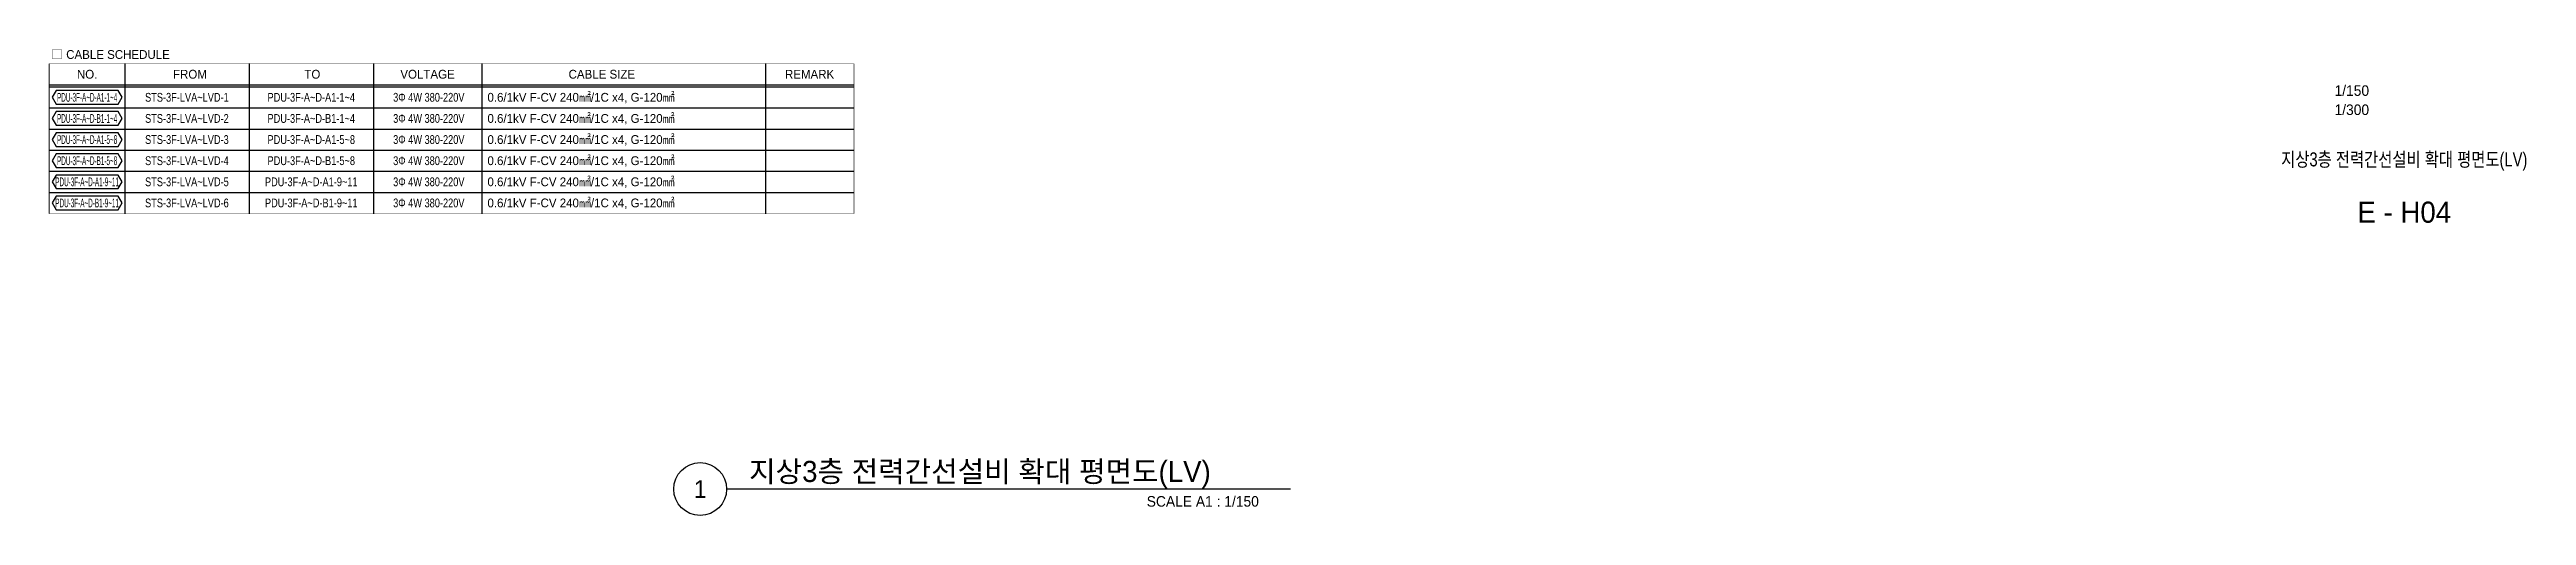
# Model space of a CAD drawing. Header units: millimetres. Extents: x 33932 to 374132, y 182625 to 847314.
# Drawn here: x 268590 to 374132, y 182625 to 202474 of the extents above; entities that cross this region are included whole.
import ezdxf
from ezdxf.enums import TextEntityAlignment as Align

# ---------------------------------------------------------------- set-up
doc = ezdxf.new("R2010")
doc.units = ezdxf.units.MM
doc.header["$LTSCALE"] = 150
doc.set_wipeout_variables(frame=1)
for name, color, linetype in [('-----26 Electrical Cable Tray_HV_발전기 B', 103, 'Continuous'), ('-----29 Cable Schedule', 1, 'Continuous'), ('-----29 Indicator', 1, 'Continuous'), ('-----29 주기', 1, 'Continuous'), ('-----30 Text', 2, 'Continuous'), ('-----41 Drawing Title', 2, 'Continuous'), ('-----42 Drawing Number', 2, 'Continuous'), ('-----43 Drawing Scale', 3, 'Continuous')]:
    doc.layers.add(name, color=color, linetype=linetype)
doc.styles.add('ELEC', font='Dotum.ttf')

msp = doc.modelspace()

# ---------------------------------------------------------------- texts
at = {"layer": '-----41 Drawing Title', "style": 'ELEC', "width": 0.8}
msp.add_text('지상3층 전력간선설비 확대 평면도(LV)', height=600, dxfattribs=at).set_placement((368925, 197795), align=Align.MIDDLE_CENTER)
at = {"layer": '-----41 Drawing Title', "color": 2, "style": 'ELEC'}
msp.add_text('지상3층 전력간선설비 확대 평면도(LV)', height=900, dxfattribs=at).set_placement((298398, 184050))
at = {"layer": '-----41 Drawing Title', "color": 7, "style": 'ELEC'}
msp.add_text('1', height=750, dxfattribs=at).set_placement((296314, 183750), align=Align.MIDDLE)
at = {"layer": '-----41 Drawing Title', "style": 'ELEC'}
msp.add_text('SCALE A1 : 1/150', height=450, dxfattribs=at).set_placement((320119, 183000), align=Align.RIGHT)
at = {"layer": '-----42 Drawing Number', "style": 'ELEC'}
msp.add_text('E - H04', height=900, dxfattribs=at).set_placement((368925, 195545), align=Align.MIDDLE_CENTER)
at = {"layer": '-----43 Drawing Scale', "style": 'ELEC'}
for s, p in [('1/150', (366690, 200725)), ('1/300', (366690, 199910))]:
    msp.add_text(s, height=450, dxfattribs=at).set_placement(p, align=Align.MIDDLE_CENTER)

# ---------------------------------------------------------------- linework, layer by layer
at = {"layer": '-----29 Cable Schedule', "color": 3}
msp.add_lwpolyline([(268590, 201872), (302851, 201872), (302851, 195489), (268590, 195489)], close=True, dxfattribs=at)
at = {"layer": '-----41 Drawing Title', "color": 7}
msp.add_line((321461, 183750), (297439, 183750), dxfattribs=at)
msp.add_circle((296314, 183750), 1125, dxfattribs=at)

msp.set_redraw_order([(e.dxf.handle, doc.entitydb.next_handle()) for e in msp.query("TEXT MTEXT ATTDEF DIMENSION ARC_DIMENSION")])  # texts and dimensions are drawn at this point

# ---------------------------------------------------------------- next in the draw order: wipeouts: each hides what was drawn before it
at = {"color": 3}
msp.add_wipeout([(268590, 201872), (302851, 201872), (302851, 195489), (268590, 195489)], dxfattribs=at).dxf.layer = '-----26 Electrical Cable Tray_HV_발전기 B'

# ---------------------------------------------------------------- next in the draw order: linework, layer by layer
at = {"layer": '-----29 Cable Schedule'}
for p, q in [((271793, 201872), (271793, 200889)), ((277092, 201872), (277092, 200889)), ((282391, 201872), (282391, 200889)), ((287005, 201872), (287005, 200889)), ((299101, 201872), (299101, 200889))]:
    msp.add_line(p, q, dxfattribs=at)
at = {"layer": '-----29 Cable Schedule', "color": 3}
for p, q in [((268590, 200972), (302851, 200972)), ((268590, 200889), (302851, 200889))]:
    msp.add_line(p, q, dxfattribs=at)
at = {"layer": '-----29 Cable Schedule', "color": 1}
for p, q in [((271793, 200889), (271793, 195489)), ((277092, 200889), (277092, 195489)), ((282391, 200889), (282391, 195489)), ((287005, 200889), (287005, 195489)), ((299101, 200889), (299101, 195489)), ((268590, 199989), (302851, 199989)), ((268590, 199089), (302851, 199089)), ((268590, 198189), (302851, 198189)), ((268590, 197289), (302851, 197289)), ((268590, 196389), (302851, 196389))]:
    msp.add_line(p, q, dxfattribs=at)
at = {"layer": '-----29 주기'}
for points in [[(268869, 200728), (268702, 200439), (268869, 200150), (271514, 200150), (271681, 200439), (271514, 200728)], [(268869, 199828), (268702, 199539), (268869, 199250), (271514, 199250), (271681, 199539), (271514, 199828)], [(268869, 198928), (268702, 198639), (268869, 198350), (271514, 198350), (271681, 198639), (271514, 198928)], [(268869, 198028), (268702, 197739), (268869, 197450), (271514, 197450), (271681, 197739), (271514, 198028)], [(268869, 197128), (268702, 196839), (268869, 196550), (271514, 196550), (271681, 196839), (271514, 197128)], [(268869, 196228), (268702, 195939), (268869, 195650), (271514, 195650), (271681, 195939), (271514, 196228)]]:
    msp.add_lwpolyline(points, close=True, dxfattribs=at)

# ---------------------------------------------------------------- next in the draw order: texts
at = {"layer": '-----29 Indicator', "color": 2, "linetype": 'Continuous', "style": 'ELEC'}
msp.add_text('□ CABLE SCHEDULE', height=375, dxfattribs=at).set_placement((268652, 202263), align=Align.MIDDLE_LEFT)
at = {"layer": '-----30 Text', "style": 'ELEC'}
msp.add_text('NO.', height=375, dxfattribs=at).set_placement((270192, 201422), align=Align.MIDDLE)
for s, p in [('FROM', (274572, 201422)), ('TO', (279789, 201422)), ('VOLTAGE', (284696, 201422)), ('CABLE SIZE', (292124, 201422)), ('REMARK', (300976, 201422))]:
    msp.add_text(s, height=375, dxfattribs=at).set_placement(p, align=Align.MIDDLE_CENTER)
at = {"layer": '-----30 Text', "linetype": 'Continuous', "style": 'ELEC', "width": 0.45}
for s, p in [('PDU-3F-A~D-A1-1~4', (270192, 200439)), ('PDU-3F-A~D-B1-1~4', (270192, 199539)), ('PDU-3F-A~D-A1-5~8', (270192, 198639)), ('PDU-3F-A~D-B1-5~8', (270192, 197739)), ('PDU-3F-A~D-A1-9~11', (270192, 196839)), ('PDU-3F-A~D-B1-9~11', (270192, 195939))]:
    msp.add_text(s, height=375, dxfattribs=at).set_placement(p, align=Align.MIDDLE)
at = {"layer": '-----30 Text', "style": 'ELEC', "width": 0.8}
for s, p in [('STS-3F-LVA~LVD-1', (274443, 200439)), ('PDU-3F-A~D-A1-1~4', (279742, 200439)), ('3Φ 4W 380-220V', (284751, 200439)), ('STS-3F-LVA~LVD-2', (274443, 199539)), ('PDU-3F-A~D-B1-1~4', (279742, 199539)), ('3Φ 4W 380-220V', (284751, 199539)), ('STS-3F-LVA~LVD-3', (274443, 198639)), ('PDU-3F-A~D-A1-5~8', (279742, 198639)), ('3Φ 4W 380-220V', (284751, 198639)), ('STS-3F-LVA~LVD-4', (274443, 197739)), ('PDU-3F-A~D-B1-5~8', (279742, 197739)), ('3Φ 4W 380-220V', (284751, 197739)), ('STS-3F-LVA~LVD-5', (274443, 196839)), ('PDU-3F-A~D-A1-9~11', (279742, 196839)), ('3Φ 4W 380-220V', (284751, 196839)), ('STS-3F-LVA~LVD-6', (274443, 195939)), ('PDU-3F-A~D-B1-9~11', (279742, 195939)), ('3Φ 4W 380-220V', (284751, 195939))]:
    msp.add_text(s, height=375, dxfattribs=at).set_placement(p, align=Align.MIDDLE_CENTER)
at = {"layer": '-----30 Text', "style": 'ELEC'}
for p in [(287249, 200439), (287249, 199539), (287249, 198639), (287249, 197739), (287249, 196839), (287249, 195939)]:
    msp.add_text('0.6/1kV F-CV 240㎟/1C x4, G-120㎟', height=375, dxfattribs=at).set_placement(p, align=Align.MIDDLE_LEFT)

doc.saveas('drawing.dxf')
